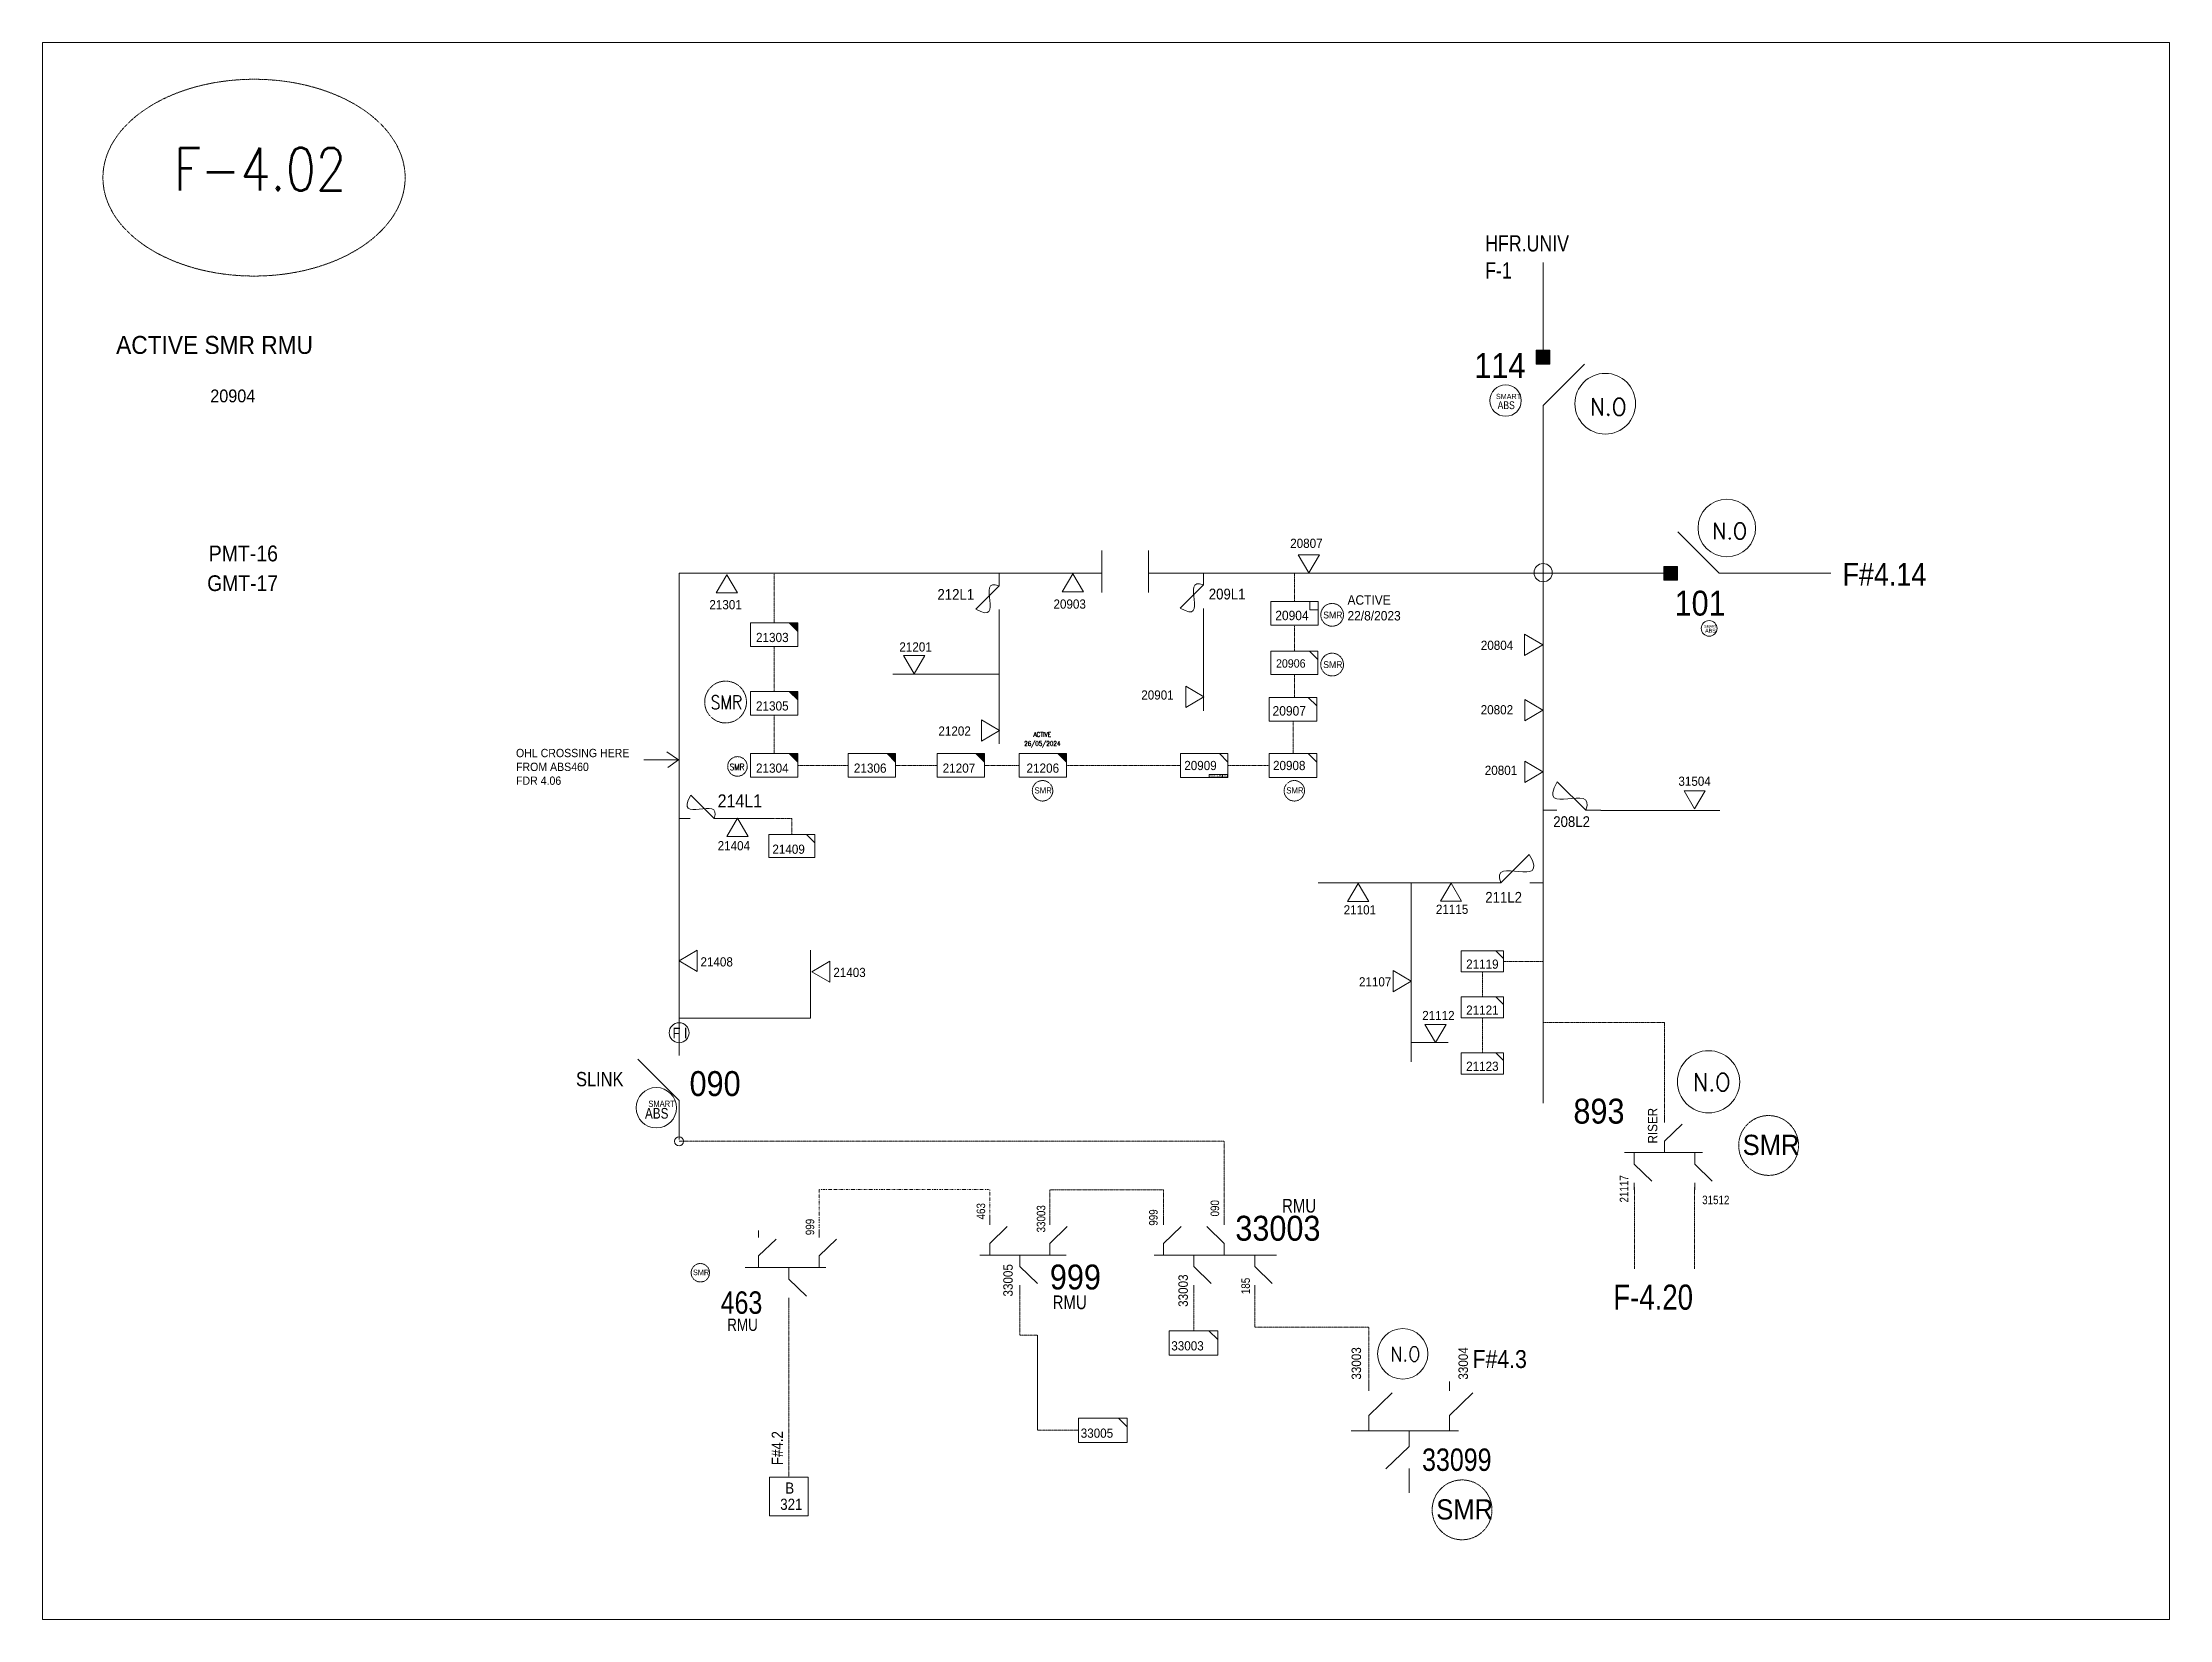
# Model space of a CAD drawing. Header units: metres. Extents: x 65984 to 144644, y -19036 to 23726.
# Drawn here: x 108227 to 109997, y 13433 to 14746 of the extents above; entities that cross this region are included whole.
import ezdxf
from ezdxf.enums import TextEntityAlignment as Align

# ---------------------------------------------------------------- set-up
doc = ezdxf.new("R2010")
doc.units = ezdxf.units.M
doc.header["$MEASUREMENT"] = 0
doc.linetypes.add('DGN Style 3', pattern=[0.013877, 0, -0.013877])
doc.linetypes.add('DGN Style 6', pattern=[1.9, 0.7, -0.4, 0, -0.4, 0, -0.4])
doc.layers.get('0').update_dxf_attribs({"color": 95, "lineweight": 40})
for name, color, linetype, lineweight in [('ABS', 7, 'Continuous', 40), ('ABS NUMBER', 112, 'Continuous', 30), ('CONTRACTOR NAME', 95, 'Continuous', 40), ('d_eos', 111, 'Continuous', 40), ('d_eos no', 121, 'Continuous', 40), ('d_fco', 5, 'Continuous', 40), ('d_fco text', 95, 'Continuous', 40), ('d_oh branch', 94, 'Continuous', 40), ('d_switch', 95, 'Continuous', 40), ('d_tf', 1, 'Continuous', 40), ('d_tf no', 6, 'Continuous', 40), ('d_ug cable', 95, 'Continuous', 40), ('d_unit sub', 7, 'Continuous', 40), ('EARTH FAULT INDICATOR', 95, 'Continuous', 40), ('FDR  4  02', 126, 'Continuous', 40), ('fedr no', 95, 'Continuous', 40), ('GRID STATION  04', 7, 'Continuous', 40), ('O H MAIN FEEDER', 4, 'Continuous', 100), ('SW N O', 114, 'Continuous', 30)]:
    doc.layers.add(name, color=color, linetype=linetype, lineweight=lineweight)
doc.styles.add('NASKHF', font='naskhf.shx', dxfattribs={"height": 8})
doc.styles.add('Style-Andalus', font='andlso.ttf')
doc.styles.add('Style-Arial', font='arial.ttf')
doc.styles.add('Style-ENGINEERING', font='ENGINEERING.shx')
doc.styles.add('Style-msdefault', font='msdefault.shx')
doc.styles.add('Style-STANDARD', font='STANDARD.shx')

msp = doc.modelspace()

# ---------------------------------------------------------------- texts
at = {"layer": 'ABS NUMBER', "color": 2, "lineweight": 13, "style": 'Style-Arial', "width": 0.88}
for s, p in [('114', (109418.7, 14487.5)), ('101', (109585.4, 14289.6)), ('090', (108765.3, 13889.6))]:
    msp.add_text(s, height=20.74, dxfattribs=at).set_placement(p, align=Align.TOP_LEFT)
at = {"layer": 'CONTRACTOR NAME', "color": 140, "lineweight": 13, "style": 'Style-msdefault', "width": 0.945946}
for s, height, p in [('2016.12.25', 1.42, (109198.4, 14136.1)), ('BDC', 1.19, (109209.8, 14136.1))]:
    msp.add_text(s, height=height, dxfattribs=at).set_placement(p, align=Align.TOP_LEFT)
at = {"layer": 'd_eos no', "color": 7, "linetype": 'Continuous', "lineweight": 13, "style": 'Style-Arial', "width": 0.88}
msp.add_text('PMT-16', height=13.18, dxfattribs=at).set_placement((108365, 14327.2), align=Align.TOP_LEFT)
at = {"layer": 'd_eos no', "color": 2, "linetype": 'Continuous', "lineweight": 13}
for s, height, style, width, p in [('893', 20.74, 'Style-Arial', 0.88, (109501.2, 13845.9)), ('F-4.20', 20.99, 'Style-msdefault', 0.818182, (109534.4, 13690.9))]:
    msp.add_text(s, height=height, dxfattribs=dict(at, style=style, width=width)).set_placement(p)
at = {"layer": 'd_eos no', "color": 7, "linetype": 'Continuous', "lineweight": 13}
for s, height, style, width, p in [('RMU', 11.4, 'Style-msdefault', 0.818182, (109258.6, 13771.8)), ('33003', 20.74, 'Style-Arial', 0.88, (109219.7, 13748.4)), ('999', 20.74, 'Style-Arial', 0.88, (109065.3, 13707.8)), ('RMU', 11.4, 'Style-msdefault', 0.818182, (109067.6, 13691.4))]:
    msp.add_text(s, height=height, dxfattribs=dict(at, style=style, width=width)).set_placement(p)
at = {"layer": 'd_eos no', "color": 2, "linetype": 'Continuous', "lineweight": 13, "style": 'Style-msdefault', "width": 0.833333}
for s, p in [('463', (108791.2, 13706.2)), ('33099', (109375.2, 13575.4))]:
    msp.add_text(s, height=18.66, dxfattribs=at).set_placement(p, align=Align.TOP_LEFT)
at = {"layer": 'd_eos no', "color": 2, "linetype": 'Continuous', "lineweight": 13, "ltscale": 0.9, "style": 'Style-msdefault', "width": 0.818182}
msp.add_text('RMU', height=10.26, dxfattribs=at).set_placement((108796.6, 13673.3))
at = {"layer": 'd_eos no', "color": 2, "linetype": 'Continuous', "lineweight": 13, "insert": (109427.7, 14549.5), "char_height": 13.52, "attachment_point": 7, "style": 'NASKHF'}
msp.add_mtext('\\Fmsdefault;\\H1x;\\W0.818182;HFR.UNIV\\PF-1', dxfattribs=at)
at = {"layer": 'd_eos no', "color": 7, "linetype": 'Continuous', "lineweight": 13, "insert": (108363.7, 14302.4), "char_height": 13.088, "attachment_point": 1, "style": 'NASKHF'}
msp.add_mtext('\\fArial|b0|i0|c178178|p39;\\H1x;\\W0.88;GMT-17\\P', dxfattribs=at)
at = {"layer": 'd_fco text', "color": 1, "linetype": 'Continuous', "lineweight": 13, "style": 'Style-msdefault', "width": 0.916667}
for s, height, p in [('212L1', 8.97, (108971.7, 14291)), ('209L1', 8.97, (109197.6, 14291.3)), ('214L1', 10.86, (108788.7, 14120)), ('208L2', 8.97, (109484.4, 14101.8))]:
    msp.add_text(s, height=height, dxfattribs=at).set_placement(p, align=Align.TOP_LEFT)
at = {"layer": 'd_fco text', "color": 7, "linetype": 'Continuous', "lineweight": 13, "style": 'Style-msdefault', "width": 0.916667}
msp.add_text('211L2', height=8.97, dxfattribs=at).set_placement((109427.8, 14038.8), align=Align.TOP_LEFT)
at = {"layer": 'd_fco text', "color": 1, "linetype": 'Continuous', "lineweight": 13, "ltscale": 1.24783, "insert": (109436.7, 14449.1), "char_height": 4.353, "attachment_point": 7, "rotation": 359.9662, "style": 'NASKHF'}
msp.add_mtext('\\Fmsdefault;\\H1x;\\W0.82;SMART \\P', dxfattribs=at)
at = {"layer": 'd_fco text', "color": 1, "linetype": 'Continuous', "lineweight": 13, "ltscale": 1.535031, "insert": (109438.1, 14440.7), "char_height": 6.499, "attachment_point": 7, "rotation": 359.9662, "style": 'NASKHF'}
msp.add_mtext('\\Fmsdefault;\\H1x;\\W0.82;ABS', dxfattribs=at)
at = {"layer": 'd_fco text', "color": 1, "linetype": 'Continuous', "lineweight": 13, "ltscale": 0.623915, "insert": (109610.1, 14258.8), "char_height": 2.177, "attachment_point": 7, "rotation": 359.9662, "style": 'NASKHF'}
msp.add_mtext('\\Fmsdefault;\\H1x;\\W0.82;SMART \\P', dxfattribs=at)
at = {"layer": 'd_fco text', "color": 1, "linetype": 'Continuous', "lineweight": 13, "ltscale": 0.767515, "insert": (109610.8, 14254.6), "char_height": 3.25, "attachment_point": 7, "rotation": 359.9662, "style": 'NASKHF'}
msp.add_mtext('\\Fmsdefault;\\H1x;\\W0.82;ABS', dxfattribs=at)
at = {"layer": 'd_fco text', "color": 1, "linetype": 'Continuous', "lineweight": 13, "ltscale": 1.656692, "insert": (108728.2, 13849.9), "char_height": 8.897, "attachment_point": 7, "rotation": 359.9662, "style": 'NASKHF'}
msp.add_mtext('\\Fmsdefault;\\H1x;\\W0.82;ABS', dxfattribs=at)
at = {"layer": 'd_fco text', "color": 1, "linetype": 'Continuous', "lineweight": 13, "ltscale": 1.215255, "insert": (108731, 13859.7), "char_height": 5.271, "attachment_point": 7, "rotation": 359.9662, "style": 'NASKHF'}
msp.add_mtext('\\Fmsdefault;\\H1x;\\W0.82;SMART \\P', dxfattribs=at)
at = {"layer": 'd_switch', "color": 7, "linetype": 'Continuous', "lineweight": 13, "style": 'Style-ENGINEERING', "width": 0.857143}
msp.add_text('SLINK', height=11.92, dxfattribs=at).set_placement((108670.8, 13888.9), align=Align.TOP_LEFT)
at = {"layer": 'd_switch', "color": 2, "linetype": 'Continuous', "lineweight": 13, "style": 'Style-ENGINEERING', "width": 0.921053}
msp.add_text('RISER', height=7.88, rotation=90.0075, dxfattribs=at).set_placement((109563.2, 13829.3), align=Align.TOP_LEFT)
at = {"layer": 'd_switch', "color": 7, "linetype": 'Continuous', "lineweight": 13, "style": 'Style-ENGINEERING'}
for s, height, rotation, width, p in [('21117', 7.11, 90, 0.857143, (109539.8, 13802.9)), ('33005', 7.88, 89.9925, 0.921053, (109026.5, 13728.9)), ('33003', 7.88, 89.9925, 0.921053, (109172.3, 13720.3)), ('185', 7.11, 90, 0.857143, (109224.7, 13717.5))]:
    msp.add_text(s, height=height, rotation=rotation, dxfattribs=dict(at, width=width)).set_placement(p, align=Align.TOP_RIGHT)
for s, height, width, p in [('463', 7.11, 0.857143, (109004.3, 13766.1)), ('33003', 7.11, 0.857143, (109054.4, 13755.3)), ('090', 7.11, 0.857143, (109199.1, 13768.6)), ('999', 7.11, 0.857143, (108862, 13753)), ('999', 7.11, 0.857143, (109147.9, 13760.9)), ('33003', 7.88, 0.921053, (109316.5, 13632.7)), ('33004', 7.88, 0.921053, (109405.5, 13632.7))]:
    msp.add_text(s, height=height, rotation=90, dxfattribs=dict(at, width=width)).set_placement(p, align=Align.TOP_LEFT)
at = {"layer": 'd_switch', "color": 7, "linetype": 'Continuous', "lineweight": 13, "style": 'Style-ENGINEERING', "width": 0.857143}
msp.add_text('31512', height=7.11, dxfattribs=at).set_placement((109608.4, 13778.8))
at = {"layer": 'd_tf no', "color": 121, "linetype": 'Continuous', "lineweight": 13, "style": 'Style-msdefault', "width": 0.945946}
for height, p in [(10.64, (108366.3, 14457.1)), (7.87, (109253, 14272.9))]:
    msp.add_text('20904', height=height, dxfattribs=at).set_placement(p, align=Align.TOP_LEFT)
at = {"layer": 'd_tf no', "color": 1, "linetype": 'Continuous', "lineweight": 13, "style": 'Style-msdefault'}
for s, height, width, p in [('20807', 7.67, 0.945946, (109265.4, 14332.9)), ('21301', 7.67, 0.945946, (108781.8, 14281.8)), ('20903', 7.67, 0.945946, (109068.3, 14282.3)), ('21303', 7.67, 0.953514, (108820.6, 14254.5)), ('21201', 7.67, 0.945946, (108940, 14246.6)), ('20804', 7.67, 0.945946, (109424.1, 14248)), ('20901', 7.67, 0.945946, (109141.4, 14206.6)), ('20907', 7.91, 0.945946, (109250.7, 14193.5)), ('20802', 7.67, 0.945946, (109424, 14194.3)), ('21202', 7.67, 0.945946, (108972.5, 14176.6)), ('21306', 7.67, 0.953514, (108902.1, 14145.7)), ('21207', 7.67, 0.953514, (108976, 14145.7)), ('20909', 7.67, 0.945946, (109177.2, 14147.9)), ('20801', 7.67, 0.945946, (109427.4, 14143.9)), ('31504', 7.67, 0.945946, (109588.6, 14134.8)), ('21404', 7.67, 0.945946, (108788.7, 14081.1)), ('21409', 7.67, 0.945946, (108834.3, 14078.2)), ('21101', 7.67, 0.945946, (109309.9, 14027.7)), ('21115', 7.67, 0.945946, (109386.7, 14028.2)), ('21408', 7.67, 0.945946, (108774.4, 13984.4)), ('21403', 7.67, 0.945946, (108885, 13975.6)), ('21119', 7.67, 0.945946, (109411.9, 13982.5)), ('21112', 7.67, 0.945946, (109375.3, 13939.7)), ('21121', 7.67, 0.945946, (109411.9, 13944.2)), ('21123', 7.67, 0.945946, (109411.9, 13897.5)), ('33003', 7.67, 0.945946, (109166.4, 13664.7)), ('33005', 7.67, 0.945946, (109091, 13592))]:
    msp.add_text(s, height=height, dxfattribs=dict(at, width=width)).set_placement(p, align=Align.TOP_LEFT)
at = {"layer": 'd_tf no', "color": 1, "linetype": 'Continuous', "lineweight": 40, "style": 'Style-msdefault', "width": 0.945946}
for height, p in [(5.71, (109292.9, 14272.2)), (5.71, (109292.9, 14230.9)), (5.14, (109052.5, 14125.9)), (5.14, (109262.1, 14125.9)), (16.83, (109642.1, 13836.6)), (4.62, (108768.2, 13724.3)), (16.83, (109387, 13533.1))]:
    msp.add_text('SMR', height=height, dxfattribs=at).set_placement(p, align=Align.TOP_LEFT)
at = {"layer": 'd_tf no', "color": 2, "linetype": 'Continuous', "lineweight": 13, "style": 'Style-msdefault'}
for s, height, width, p in [('20906', 6.98, 0.945946, (109253.6, 14232.5)), ('21305', 7.67, 0.953514, (108820.6, 14197.5)), ('21304', 7.67, 0.953514, (108820.6, 14145.7)), ('21206', 7.67, 0.953514, (109045.8, 14145.7)), ('20908', 7.67, 0.945946, (109251.1, 14147.9))]:
    msp.add_text(s, height=height, dxfattribs=dict(at, width=width)).set_placement(p, align=Align.TOP_LEFT)
at = {"layer": 'd_tf no', "color": 1, "linetype": 'Continuous', "lineweight": 13, "style": 'Style-msdefault', "width": 0.945946}
msp.add_text('21107', height=7.67, rotation=0.0603, dxfattribs=at).set_placement((109349.6, 13967.8), align=Align.TOP_RIGHT)
at = {"layer": 'd_tf no', "color": 121, "linetype": 'Continuous', "lineweight": 13, "attachment_point": 1, "style": 'NASKHF'}
for s, insert, char_height in [('\\Fmsdefault;\\H1x;\\W0.945946;ACTIVE SMR RMU', (108287.9, 14501.7), 14.946), ('\\Fmsdefault;\\H1x;\\W0.945946;ACTIVE\\P22/8/2023', (109313.1, 14285.8), 7.871)]:
    msp.add_mtext(s, dxfattribs=dict(at, insert=insert, char_height=char_height))
at = {"layer": 'd_tf no', "color": 1, "linetype": 'Continuous', "lineweight": 40, "ltscale": 0.9, "insert": (108796, 14196.7), "char_height": 11.363, "attachment_point": 5, "line_spacing_factor": 1.2, "style": 'Style-STANDARD'}
msp.add_mtext('\\H1x;\\W0.909091;SMR\\P', dxfattribs=at)
at = {"layer": 'd_tf no', "color": 111, "linetype": 'Continuous', "lineweight": 13, "insert": (109059, 14165.5), "char_height": 3.802, "attachment_point": 5, "line_spacing_factor": 1.2, "style": 'Style-STANDARD'}
msp.add_mtext('\\H1x;\\W0.909091;ACTIVE\\P26/05/2024', dxfattribs=at)
at = {"layer": 'd_tf no', "color": 2, "linetype": 'Continuous', "lineweight": 13, "insert": (108620.8, 14157.9), "char_height": 6.905, "attachment_point": 1, "style": 'NASKHF'}
msp.add_mtext('\\Fmsdefault;\\H1x;\\W0.953514;OHL CROSSING HERE \\PFROM ABS460\\PFDR 4.06', dxfattribs=at)
at = {"layer": 'd_tf no', "color": 1, "linetype": 'Continuous', "lineweight": 40, "ltscale": 0.729, "insert": (108804.9, 14142.9), "char_height": 5.281, "attachment_point": 5, "line_spacing_factor": 1.2, "style": 'Style-STANDARD'}
msp.add_mtext('\\H1x;\\W0.909091;SMR\\P', dxfattribs=at)
at = {"layer": 'fedr no', "color": 6, "linetype": 'Continuous', "lineweight": 13, "style": 'Style-STANDARD', "width": 0.909091}
msp.add_text('F-4.02', height=35.5, dxfattribs=at).set_placement((108407.6, 14640.5), align=Align.MIDDLE_CENTER)
at = {"layer": 'GRID STATION  04', "color": 2, "linetype": 'Continuous', "lineweight": 13, "style": 'Style-msdefault', "width": 0.888889}
msp.add_text('F#4.14', height=18.87, dxfattribs=at).set_placement((109725.2, 14293.8))
at = {"layer": 'GRID STATION  04', "color": 41, "linetype": 'Continuous', "lineweight": 13, "ltscale": 1.17862, "style": 'Style-msdefault', "width": 0.888889}
msp.add_text('F#4.3', height=14.88, dxfattribs=at).set_placement((109417.2, 13657.3), align=Align.TOP_LEFT)
at = {"layer": 'GRID STATION  04', "color": 7, "linetype": 'Continuous', "lineweight": 13, "style": 'Style-msdefault', "width": 0.888889}
msp.add_text('F#4.2', height=9.33, rotation=90, dxfattribs=at).set_placement((108833.7, 13561.5), align=Align.TOP_LEFT)
at = {"layer": 'GRID STATION  04', "color": 1, "linetype": 'Continuous', "lineweight": 13, "style": 'Style-msdefault', "width": 0.888889}
for s, p in [('B', (108845, 13547.1)), ('321', (108840.8, 13533.6))]:
    msp.add_text(s, height=9.33, dxfattribs=at).set_placement(p, align=Align.TOP_LEFT)

# ---------------------------------------------------------------- blocks, each defined once
blk = doc.blocks.new('*U1252')
at = {"layer": 'd_eos', "color": 2, "linetype": 'Continuous', "lineweight": 13, "ltscale": 1.323664}
for p, q in [((-12.95, 12.1), (-12.95, 14.93)), ((-12.95, 4.66), (-5.94, 11.45)), ((11.34, 12.1), (11.34, 14.92)), ((11.34, 4.66), (18.34, 11.45)), ((14.01, 0.01), (-18.32, 0.01)), ((-12.95, 0.01), (-12.95, 4.66)), ((-0.8, 0.01), (-0.8, -4.64)), ((11.34, 0.01), (11.34, 4.66)), ((-0.8, -4.64), (6.2, -11.44)), ((-0.8, -12.09), (-0.8, -14.91))]:
    blk.add_line(p, q, dxfattribs=at)
blk = doc.blocks.new('TF_8')
at = {"color": 0, "linetype": 'ByBlock', "lineweight": -2}
blk.add_line((6.3, 4.95), (9.9, 1.35), dxfattribs=at)
blk.add_3dface([(-10.1, 4.95), (9.9, 4.95), (9.9, -5.05), (-10.1, -5.05)], dxfattribs=at)
blk = doc.blocks.new('*U1081')
at = {"layer": 'd_eos', "color": 2, "linetype": 'Continuous', "lineweight": 13, "ltscale": 1.957768}
for p, q in [((-4.65, 11.34), (-11.44, 18.34)), ((0, 14.01), (0, -18.32)), ((-12.09, 11.34), (-14.91, 11.34)), ((0, 11.34), (-4.65, 11.34)), ((-4.65, -12.95), (-11.44, -5.95)), ((0, -0.8), (4.65, -0.8)), ((4.65, -0.8), (11.45, -7.81)), ((12.1, -0.8), (14.92, -0.8)), ((-12.09, -12.95), (-14.92, -12.95)), ((0, -12.95), (-4.65, -12.95))]:
    blk.add_line(p, q, dxfattribs=at)
blk = doc.blocks.new('*U1253')
at = {"layer": 'ABS', "color": 2, "linetype": 'Continuous', "lineweight": 13, "ltscale": 0.511325}
for p, q in [((-8.32, 9.06), (-8.32, 16.62)), ((-8.32, 9.06), (8.3, -7.56)), ((-8.32, -16.6), (-8.32, -9.05))]:
    blk.add_line(p, q, dxfattribs=at)
blk = doc.blocks.new('FUSE01')
at = {"color": 0, "linetype": 'ByBlock', "lineweight": -2}
blk.add_line((0, -17.15), (0, -22.55), dxfattribs=at)
at = {"color": 0, "linetype": 'ByBlock', "lineweight": -2, "flags": 128}
blk.add_lwpolyline([(0, 0.05), (0, -5.75), (-11.2, -16.95)], dxfattribs=at)
at = {"color": 0, "linetype": 'ByBlock', "lineweight": -2}
blk.add_open_spline([(-11.2, -16.95), (3.4, -25.35), (-11.6, -1.35), (0, -5.75)], degree=3, dxfattribs=at)
blk = doc.blocks.new('*U1006')
at = {"layer": 'EARTH FAULT INDICATOR', "color": 2, "linetype": 'Continuous', "lineweight": 13}
blk.add_circle((0.02, 0.13), 4, dxfattribs=at)
at = {"layer": 'EARTH FAULT INDICATOR', "color": 2, "lineweight": 13, "style": 'Style-Andalus', "width": 0.9}
blk.add_text('F I', height=4.234, dxfattribs=at).set_placement((-2.61, 2.11), align=Align.TOP_LEFT)
blk = doc.blocks.new('exist.us-1000kva')
at = {"color": 0, "linetype": 'ByBlock', "lineweight": -2, "flags": 128}
blk.add_lwpolyline([(40, 12.9), (32.8, 20), (40, 20)], close=True, dxfattribs=at)
at = {"color": 0, "linetype": 'ByBlock', "lineweight": -2, "extrusion": (0, 0, -1)}
blk.add_solid([(-40, 12.9), (-32.8, 20), (-40, 20)], dxfattribs=at)
at = {"color": 0, "linetype": 'ByBlock', "lineweight": -2, "xscale": 2, "yscale": 2}
blk.add_blockref('TF_8', (20.2, 10.1), dxfattribs=at)
blk = doc.blocks.new('ABS2_1_1')
at = {"color": 0, "linetype": 'ByBlock', "lineweight": -2, "ltscale": 500}
for q in [(-29900, 43500), (0, 0)]:
    blk.add_line((0, 13600), q, dxfattribs=at)
at = {"color": 0, "linetype": 'ByBlock', "lineweight": -2, "ltscale": 500, "flags": 128}
for points in [[(5000, 43600), (-5000, 43600), (-5000, 53600), (5000, 53600)], [(3791, 49653), (3791, 49653), (3791, 49653)]]:
    blk.add_lwpolyline(points, close=True, dxfattribs=at)
at = {"color": 0, "linetype": 'ByBlock', "lineweight": -2, "ltscale": 500}
for points in [[(5000, 43600), (-5000, 43600), (5000, 53600), (-5000, 53600)], [(3791, 49653), (3791, 49653), (3791, 49653)]]:
    blk.add_solid(points, dxfattribs=at)
blk = doc.blocks.new('*U1066')
at = {"layer": 'd_fco', "color": 1, "linetype": 'Continuous', "lineweight": 13}
blk.add_line((-4.6, 4.21), (-10.13, 4.21), dxfattribs=at)
at = {"layer": 'd_fco', "color": 1, "linetype": 'Continuous', "lineweight": 13, "flags": 128}
blk.add_lwpolyline([(13.02, 4.21), (7.07, 4.21), (-4.4, -7.26)], dxfattribs=at)
at = {"layer": 'd_fco', "color": 1, "linetype": 'Continuous', "lineweight": 13}
blk.add_open_spline([(-4.4, -7.26), (-13, 7.69), (11.58, -7.67), (7.07, 4.21)], degree=3, dxfattribs=at)
blk = doc.blocks.new('*U1012')
at = {"layer": 'd_fco', "color": 7, "linetype": 'Continuous', "lineweight": 13}
blk.add_line((-4.6, 4.21), (-10.13, 4.21), dxfattribs=at)
at = {"layer": 'd_fco', "color": 7, "linetype": 'Continuous', "lineweight": 13, "flags": 128}
blk.add_lwpolyline([(13.02, 4.21), (7.07, 4.21), (-4.4, -7.26)], dxfattribs=at)
at = {"layer": 'd_fco', "color": 7, "linetype": 'Continuous', "lineweight": 13}
blk.add_open_spline([(-4.4, -7.26), (-13, 7.69), (11.58, -7.67), (7.07, 4.21)], degree=3, dxfattribs=at)
blk = doc.blocks.new('TRA1_1164')
at = {"layer": 'd_tf', "color": 1, "linetype": 'Continuous', "lineweight": 13, "ltscale": 0.000884934, "flags": 128}
blk.add_lwpolyline([(10, -16.9), (0, 0.1), (-10, -16.9)], close=True, dxfattribs=at)
blk = doc.blocks.new('TRA1_1163')
at = {"layer": 'd_tf', "color": 1, "linetype": 'Continuous', "lineweight": 13, "ltscale": 0.000884934, "xscale": 1.000046566088346, "yscale": 1.000046566088346, "zscale": 1.000046566088346, "rotation": 180.0000042736749}
blk.add_blockref('TRA1_1164', (0, 0), dxfattribs=at)
blk = doc.blocks.new('TRA1_1166')
at = {"layer": 'd_tf', "color": 1, "linetype": 'Continuous', "lineweight": 13, "ltscale": 0.000884934, "flags": 128}
blk.add_lwpolyline([(10, -17), (0, 0), (-10, -17)], close=True, dxfattribs=at)
blk = doc.blocks.new('TRA1_1165')
at = {"layer": 'd_tf', "color": 1, "linetype": 'Continuous', "lineweight": 13, "ltscale": 0.000884934, "xscale": 1.000046566088346, "yscale": 1.000046566088346, "zscale": 1.000046566088346, "rotation": 180.0000042736749}
blk.add_blockref('TRA1_1166', (0, 0), dxfattribs=at)
blk = doc.blocks.new('TRA1_1168')
at = {"layer": 'd_tf', "color": 1, "linetype": 'Continuous', "lineweight": 13, "ltscale": 0.000884934, "flags": 128}
blk.add_lwpolyline([(10.1, -17), (0.1, 0), (-9.9, -17)], close=True, dxfattribs=at)
blk = doc.blocks.new('TRA1_1167')
at = {"layer": 'd_tf', "color": 1, "linetype": 'Continuous', "lineweight": 13, "ltscale": 0.000884934, "xscale": 1.000046566088346, "yscale": 1.000046566088346, "zscale": 1.000046566088346, "rotation": 180.0000042736749}
blk.add_blockref('TRA1_1168', (0, 0), dxfattribs=at)
blk = doc.blocks.new('TRA1_1170')
at = {"layer": 'd_tf', "color": 1, "linetype": 'Continuous', "lineweight": 13, "ltscale": 0.000884934, "flags": 128}
blk.add_lwpolyline([(10, -17.1), (0, -0.1), (-10, -17.1)], close=True, dxfattribs=at)
blk = doc.blocks.new('TRA1_1169')
at = {"layer": 'd_tf', "color": 1, "linetype": 'Continuous', "lineweight": 13, "ltscale": 0.000884934, "xscale": 1.000046566207833, "yscale": 1.000046566207833, "zscale": 1.000046566207833, "rotation": 180}
blk.add_blockref('TRA1_1170', (0, 0), dxfattribs=at)
blk = doc.blocks.new('*U3018')
at = {"layer": 'd_unit sub', "color": 1, "linetype": 'Continuous', "lineweight": 13, "flags": 128}
blk.add_lwpolyline([(5.46, 4.25), (8.53, 4.25), (8.53, 1.18)], close=True, dxfattribs=at)
at = {"layer": 'd_unit sub', "color": 1, "linetype": 'Continuous', "lineweight": 13, "xscale": 0.8535245333131426, "yscale": 0.8535245333131426, "zscale": 0.4267622666565713}
blk.add_blockref('TF_8', (0.08, 0.03), dxfattribs=at)
blk = doc.blocks.new('TRA1_1172')
at = {"layer": 'd_tf', "color": 1, "linetype": 'Continuous', "lineweight": 13, "ltscale": 0.000884934, "extrusion": (0, 0, -1), "flags": 128}
blk.add_lwpolyline([(-10, -17), (0, 0), (10, -17)], close=True, dxfattribs=at)
blk = doc.blocks.new('TRA1_1171')
at = {"layer": 'd_tf', "color": 1, "linetype": 'Continuous', "lineweight": 13, "ltscale": 0.000884934, "xscale": 1.000046566088346, "yscale": 1.000046566088346, "zscale": 1.000046566088346, "rotation": 180.0000042736749}
blk.add_blockref('TRA1_1172', (0, 0), dxfattribs=at)
blk = doc.blocks.new('*U1266')
at = {"layer": 'SW N O', "color": 3, "lineweight": 13}
blk.add_circle((0, 0), 16.8, dxfattribs=at)
at = {"layer": 'SW N O', "color": 3, "lineweight": 13, "style": 'Style-STANDARD'}
blk.add_text('N.O', height=9.6, dxfattribs=at).set_placement((1.7, -0.2), align=Align.MIDDLE_CENTER)
blk = doc.blocks.new('TF3')
at = {"color": 0, "linetype": 'ByBlock', "lineweight": -2}
for p, q in [((11.3, 9), (18.3, 9)), ((18.3, 9), (18.3, 2))]:
    blk.add_line(p, q, dxfattribs=at)
at = {"color": 0, "linetype": 'ByBlock', "lineweight": -2, "flags": 128}
blk.add_lwpolyline([(18.3, 2), (11.3, 2), (11.3, 9)], dxfattribs=at)
at = {"color": 0, "linetype": 'ByBlock', "lineweight": -2}
blk.add_3dface([(-21.7, 9), (18.3, 9), (18.3, -11), (-21.7, -11)], dxfattribs=at)
blk = doc.blocks.new('*U3735')
at = {"layer": 'd_unit sub', "color": 1, "linetype": 'Continuous', "lineweight": 13, "flags": 128}
blk.add_lwpolyline([(20, 10), (12.8, 10), (20, 2.8)], close=True, dxfattribs=at)
at = {"layer": 'd_unit sub', "color": 1, "linetype": 'Continuous', "lineweight": 13, "xscale": 2, "yscale": 2, "zscale": 0.8043269248781276}
blk.add_blockref('TF_8', (0.2, 0.1), dxfattribs=at)
blk = doc.blocks.new('*U3736')
at = {"layer": 'd_unit sub', "color": 2, "linetype": 'Continuous', "lineweight": 13, "flags": 128}
blk.add_lwpolyline([(20, 10), (12.8, 10), (20, 2.8)], close=True, dxfattribs=at)
at = {"layer": 'd_unit sub', "color": 2, "linetype": 'Continuous', "lineweight": 13, "xscale": 2, "yscale": 2, "zscale": 0.8150435283208314}
blk.add_blockref('TF_8', (0.2, 0.1), dxfattribs=at)
blk = doc.blocks.new('*U3737')
at = {"layer": 'd_unit sub', "color": 2, "linetype": 'Continuous', "lineweight": 13, "flags": 128}
blk.add_lwpolyline([(20, 10), (12.8, 10), (20, 2.8)], close=True, dxfattribs=at)
at = {"layer": 'd_unit sub', "color": 2, "linetype": 'Continuous', "lineweight": 13, "xscale": 2, "yscale": 2, "zscale": 0.8043269248781276}
blk.add_blockref('TF_8', (0.2, 0.1), dxfattribs=at)
blk = doc.blocks.new('*U3382')
at = {"layer": 'SW N O', "color": 3, "lineweight": 13}
blk.add_circle((0, 0), 16.8, dxfattribs=at)
at = {"layer": 'SW N O', "color": 3, "lineweight": 13, "insert": (1.7, -1.8), "char_height": 9.6, "attachment_point": 5, "line_spacing_factor": 0.6, "style": 'Style-STANDARD'}
blk.add_mtext('N.O', dxfattribs=at)

# ---------------------------------------------------------------- linework, layer by layer
at = {"layer": 'CONTRACTOR NAME', "color": 140, "lineweight": 13, "ltscale": 0.498271, "flags": 128}
for points in [[(109209.1, 14134.4), (109197.9, 14134.4), (109197.9, 14136.5), (109209.1, 14136.5)], [(109213.3, 14134.4), (109209.1, 14134.4), (109209.1, 14136.5), (109213.3, 14136.5)]]:
    msp.add_lwpolyline(points, close=True, dxfattribs=at)
at = {"layer": 'd_eos', "color": 2, "linetype": 'Continuous', "lineweight": 13, "ltscale": 1.072168}
msp.add_line((108756.1, 14148.9), (108746.3, 14155.3), dxfattribs=at)
at = {"layer": 'd_eos', "color": 2, "linetype": 'Continuous', "lineweight": 13, "ltscale": 1.191298}
msp.add_line((108756.1, 14148.9), (108727.2, 14148.9), dxfattribs=at)
at = {"layer": 'd_eos', "color": 2, "linetype": 'Continuous', "lineweight": 13, "ltscale": 0.964951}
msp.add_line((108756.1, 14148.9), (108747.1, 14142.4), dxfattribs=at)
at = {"layer": 'd_eos', "color": 2, "linetype": 'Continuous', "lineweight": 13, "ltscale": 1.323664}
for p, q in [((109577, 13846.8), (109577, 13852.7)), ((109577, 13831.4), (109591.6, 13845.5)), ((109577, 13821.8), (109577, 13831.4)), ((109608.6, 13821.8), (109543.8, 13821.8)), ((109551.9, 13821.8), (109551.9, 13812.1)), ((109602.2, 13821.8), (109602.2, 13812.1)), ((109551.9, 13812.1), (109566.4, 13798)), ((109551.9, 13796.7), (109551.9, 13790.8)), ((109602.2, 13812.1), (109616.7, 13798)), ((109602.2, 13796.7), (109602.2, 13790.8))]:
    msp.add_line(p, q, dxfattribs=at)
at = {"layer": 'd_eos', "color": 7, "linetype": 'Continuous', "lineweight": 13, "ltscale": 1.323664}
for p, q in [((109015.2, 13761.5), (109015.2, 13767.4)), ((109015.2, 13746.1), (109029.7, 13760.2)), ((109065.3, 13761.5), (109065.3, 13767.4)), ((109065.3, 13746.1), (109079.8, 13760.2)), ((109160, 13761.5), (109160, 13767.4)), ((109160, 13746.1), (109174.5, 13760.2)), ((109210.4, 13746.1), (109195.9, 13760.2)), ((109210.4, 13761.5), (109210.4, 13767.4)), ((109015.2, 13736.4), (109015.2, 13746.1)), ((109065.3, 13736.4), (109065.3, 13746.1)), ((109160, 13736.4), (109160, 13746.1)), ((109210.4, 13736.4), (109210.4, 13746.1)), ((109079, 13736.4), (109007.1, 13736.4)), ((109040.4, 13736.4), (109040.4, 13726.8)), ((109040.4, 13726.8), (109054.9, 13712.7)), ((109253.9, 13736.4), (109152, 13736.4)), ((109185.2, 13736.4), (109185.2, 13726.8)), ((109185.2, 13726.8), (109199.7, 13712.7)), ((109236, 13736.4), (109236, 13726.8)), ((109236, 13726.8), (109250.5, 13712.7)), ((109040.4, 13711.4), (109040.4, 13705.5)), ((109185.2, 13711.4), (109185.2, 13705.5)), ((109236, 13711.3), (109236, 13705.5))]:
    msp.add_line(p, q, dxfattribs=at)
at = {"layer": 'd_eos', "color": 2, "linetype": 'Continuous', "lineweight": 13, "ltscale": 1.61799}
msp.add_line((109364.5, 13538.5), (109364.5, 13558.8), dxfattribs=at)
at = {"layer": 'd_oh branch', "color": 1, "linetype": 'Continuous', "lineweight": 13}
for p, q in [((109108.5, 14323), (109108.5, 14288.1)), ((109147.3, 14323), (109147.3, 14288.1)), ((109023, 14264.6), (109023, 14162.2)), ((109193.2, 14265.8), (109193.2, 14189.6)), ((109022.9, 14220), (108934.6, 14220)), ((108791.3, 14100), (108833.3, 14100)), ((109523.9, 14106.7), (109623.2, 14106.7)), ((109429.1, 14046.3), (109288.7, 14046.3)), ((109366.1, 13932.4), (109366.1, 14046.3)), ((108866, 13933.8), (108866, 13990.4)), ((108756.6, 13933.8), (108866, 13933.8)), ((109366.1, 13932.4), (109366.1, 13897.4)), ((109366.1, 13913.4), (109396.8, 13913.4)), ((109055.1, 13669.8), (109055.1, 13590.6))]:
    msp.add_line(p, q, dxfattribs=at)
at = {"layer": 'd_ug cable', "color": 240, "linetype": 'DGN Style 3', "lineweight": 13}
msp.add_line((109268.9, 14280.7), (109268.9, 14304.1), dxfattribs=at)
at = {"layer": 'd_ug cable', "color": 1, "linetype": 'DGN Style 3', "lineweight": 13}
for p, q in [((109268.9, 14261), (109268.9, 14239.4)), ((109268.9, 14200.8), (109268.9, 14219.8)), ((109267.8, 14154), (109267.8, 14181)), ((108855.4, 14144.1), (108897.5, 14144.1)), ((108936.8, 14144.1), (108971.4, 14144.1)), ((109010.7, 14144.1), (109039.7, 14144.1)), ((109079, 14144.1), (109174.2, 14144.1)), ((109213.6, 14144.1), (109248, 14144.1)), ((109425.4, 13951.5), (109425.4, 13972.2)), ((109476, 13981), (109443.1, 13981)), ((109425.4, 13904.8), (109425.4, 13933.8)), ((109185.2, 13706), (109185.2, 13673.4)), ((109089.1, 13590.6), (109055.1, 13590.6))]:
    msp.add_line(p, q, dxfattribs=at)
at = {"layer": 'd_ug cable', "color": 5, "linetype": 'DGN Style 3', "lineweight": 13}
for p, q in [((109552.1, 13725.1), (109552.1, 13792.7)), ((109602.1, 13725.1), (109602.1, 13792.7))]:
    msp.add_line(p, q, dxfattribs=at)
at = {"layer": 'd_ug cable', "color": 1, "linetype": 'DGN Style 3', "lineweight": 13, "flags": 128}
for points in [[(108835.7, 14304.1), (108835.7, 14262.8)], [(108835.7, 14243.1), (108835.7, 14205.8)], [(108835.7, 14186.1), (108835.7, 14153.9)], [(108833.3, 14100), (108850.5, 14100), (108850.5, 14086.5)], [(109577, 13852.7), (109577, 13930.2), (109476, 13930.2)], [(109210.4, 13767.4), (109210.4, 13831.2), (108756.6, 13831.2)], [(109065.3, 13767.4), (109065.3, 13790.8), (109160, 13790.8), (109160, 13767.4)], [(108848.1, 13551.5), (108848.1, 13627.1), (108848.1, 13627.1), (108848.1, 13695)], [(109040.4, 13705.5), (109040.4, 13669.8), (109055.1, 13669.8)], [(109330.9, 13631.3), (109330.9, 13676.3), (109236, 13676.3), (109236, 13705.5)]]:
    msp.add_lwpolyline(points, dxfattribs=at)
at = {"layer": 'd_ug cable', "color": 1, "linetype": 'DGN Style 6', "lineweight": 13, "flags": 128}
msp.add_lwpolyline([(108873.3, 13756.9), (108873.3, 13791.1), (108927, 13791.1), (108927, 13791.1), (109015.2, 13791.1), (109015.2, 13767.4)], dxfattribs=at)
at = {"layer": 'd_ug cable', "color": 2, "linetype": 'Continuous', "lineweight": 13}
for centre, radius in [((109444.7, 14447.9), 13.1), ((109614.2, 14258.2), 6.54), ((108737.6, 13859.1), 16.8)]:
    msp.add_circle(centre, radius, dxfattribs=at)
at = {"layer": 'd_ug cable', "color": 2, "linetype": 'DGN Style 3', "lineweight": 13}
for centre, radius in [((109300.3, 14269.5), 9.47), ((109300.3, 14228.1), 9.47), ((108795.3, 14196.9), 17.4), ((108805.2, 14143.3), 8.14), ((109059.2, 14123), 8.52), ((109268.8, 14123), 8.52), ((109663.7, 13827.7), 24.9), ((108774.3, 13721.7), 7.67), ((109408.5, 13524.3), 24.9)]:
    msp.add_circle(centre, radius, dxfattribs=at)
at = {"layer": 'FDR  4  02', "color": 1, "linetype": 'Continuous', "lineweight": 13}
msp.add_line((108756.6, 14009.7), (108756.6, 14304.1), dxfattribs=at)
at = {"layer": 'fedr no', "color": 82, "linetype": 'DGN Style 3', "lineweight": 13, "true_color": 0x1dc70e}
msp.add_ellipse((108402.7, 14633.5), major_axis=(125.8, 0), ratio=0.651175, dxfattribs=at)
at = {"layer": 'GRID STATION  04', "color": 1, "linetype": 'Continuous', "lineweight": 13, "ltscale": 1.094807, "flags": 128}
msp.add_lwpolyline([(108832, 13551.5), (108832, 13519.4), (108864.1, 13519.4), (108864.1, 13551.5)], close=True, dxfattribs=at)
at = {"layer": 'O H MAIN FEEDER', "color": 1, "lineweight": 13, "ltscale": 1.033215}
for p, q in [((109475.9, 14488.7), (109475.9, 14563)), ((109475.9, 14501.4), (109475.9, 14502.2)), ((109476, 13863), (109476, 14428.1)), ((108756.6, 13918.3), (108756.6, 14304.1)), ((109476, 13907.8), (109476, 14071.9)), ((108756.6, 13832.7), (108756.6, 13852.4))]:
    msp.add_line(p, q, dxfattribs=at)
at = {"layer": 'O H MAIN FEEDER', "color": 140, "lineweight": 13, "ltscale": 0.861012, "flags": 128}
msp.add_lwpolyline([(109997.4, 14746), (108226.6, 14746), (108226.6, 13433), (109997.4, 13433)], close=True, dxfattribs=at)
at = {"layer": 'O H MAIN FEEDER', "color": 1, "lineweight": 13, "ltscale": 1.033215, "flags": 128}
for points in [[(109108.5, 14304.1), (108756.6, 14304.1)], [(109576.5, 14304.1), (109147.3, 14304.1)]]:
    msp.add_lwpolyline(points, dxfattribs=at)
at = {"layer": 'O H MAIN FEEDER', "color": 251, "lineweight": 13, "ltscale": 1.033215, "flags": 128}
msp.add_lwpolyline([(109715.4, 14304.1), (109629.3, 14304.1)], dxfattribs=at)
at = {"layer": 'O H MAIN FEEDER', "color": 1, "lineweight": 13, "ltscale": 0.884934}
msp.add_circle((109476, 14304.6), 7.58, dxfattribs=at)
at = {"layer": 'O H MAIN FEEDER', "color": 1, "lineweight": 13, "ltscale": 1.033215}
msp.add_circle((108756.6, 13831.2), 3.74, dxfattribs=at)

# ---------------------------------------------------------------- block references
at = {"layer": 'ABS', "color": 2, "linetype": 'Continuous', "lineweight": 13, "ltscale": 1.719994, "xscale": 0.001152397377077414, "yscale": -0.001152397377077415, "zscale": 0.0007631543229249617}
for p, rotation in [((109475.9, 14428.1), 180.0000000000002), ((109638.2, 14304.1), 270.0000000000002)]:
    msp.add_blockref('ABS2_1_1', p, dxfattribs=dict(at, rotation=rotation))
at = {"layer": 'ABS', "color": 2, "linetype": 'Continuous', "lineweight": 13, "ltscale": 0.511325, "xscale": 2.0736, "yscale": 2.0736, "zscale": 2.0736, "rotation": 180}
msp.add_blockref('*U1253', (108739.4, 13883.9), dxfattribs=at)
at = {"layer": 'd_eos', "color": 2, "linetype": 'Continuous', "lineweight": 13, "ltscale": 1.323664, "xscale": 2.0736, "yscale": 2.0736, "zscale": 2.0736}
msp.add_blockref('*U1252', (108849.7, 13726), dxfattribs=at)
at = {"layer": 'd_eos', "color": 2, "linetype": 'Continuous', "lineweight": 13, "ltscale": 1.61799, "xscale": 2.765218694086276, "yscale": 2.765218694086276, "zscale": 2.765218694086276, "rotation": 270}
msp.add_blockref('*U1081', (109366.7, 13590), dxfattribs=at)
at = {"layer": 'd_fco', "color": 1, "linetype": 'Continuous', "lineweight": 13, "xscale": 1.734471102832569, "yscale": 1.734471102832569, "zscale": 0.8672355514162846}
for p in [(109023, 14303.7), (109193.2, 14304.5)]:
    msp.add_blockref('FUSE01', p, dxfattribs=at)
at = {"layer": 'd_fco', "color": 1, "linetype": 'Continuous', "lineweight": 13, "extrusion": (0, 0, -1), "xscale": 2.0736, "yscale": 2.0736, "zscale": 2.0736, "rotation": 180.0000000006}
msp.add_blockref('*U1066', (-109496.9, 14115.5), dxfattribs=at)
at = {"layer": 'd_fco', "color": 1, "linetype": 'Continuous', "lineweight": 13, "xscale": 1.734471102832569, "yscale": 1.734471102832569, "zscale": 0.8672355514162846, "rotation": 270}
msp.add_blockref('FUSE01', (108795.7, 14100), dxfattribs=at)
at = {"layer": 'd_fco', "color": 7, "linetype": 'Continuous', "lineweight": 13, "xscale": 2.0736, "yscale": 2.0736, "zscale": 2.0736, "rotation": 180.0000000006}
msp.add_blockref('*U1012', (109455.3, 14055), dxfattribs=at)
at = {"layer": 'd_tf', "color": 1, "linetype": 'Continuous', "lineweight": 13, "ltscale": 0.000884934}
for name, p, xscale, yscale, zscale, rotation in [('TRA1_1167', (109281, 14304.5), 0.8849353715141324, 0.8849353715141324, 0.8849353715141324, 359.9082192556203), ('TRA1_1163', (108796.3, 14302.7), 0.8849353715141324, 0.8849353715141324, 0.8849353715141324, 179.9082192556203), ('TRA1_1165', (109475.6, 14244.4), 0.8849353715141324, 0.8849353715141324, 0.8849353715141324, 89.90821925562032), ('TRA1_1167', (108952.4, 14220.5), 0.8849353715141324, 0.8849353715141324, 0.8849353715141324, 359.9082192556203), ('TRA1_1169', (109193.7, 14201.3), 0.8849342361390662, 0.8849342361390662, 0.8849342361390662, 89.99999999999999), ('TRA1_1165', (109475.7, 14190), 0.8849353715141324, 0.8849353715141324, 0.8849353715141324, 89.90821925562032), ('TRA1_1165', (109023.5, 14173.1), 0.8849353715141324, 0.8849353715141324, 0.8849353715141324, 89.90821925562032), ('TRA1_1165', (109475.8, 14138.7), 0.8849353715141324, 0.8849353715141324, 0.8849353715141324, 89.90821925562032), ('TRA1_1165', (109602.1, 14108), 0.8849353715141324, 0.8849353715141324, 0.8849353715141324, 359.9082192556203), ('TRA1_1163', (108805.3, 14100), 0.8849353715141324, 0.8849353715141324, 0.8849353715141324, 179.9082192556203), ('TRA1_1165', (109322.1, 14045.8), 0.8849353715141324, 0.8849353715141324, 0.8849353715141324, 179.9082192556203), ('TRA1_1165', (109399.3, 14046.1), 0.8849353715141324, 0.8849353715141324, 0.8849353715141324, 179.9082192556203), ('TRA1_1165', (108756.6, 13981.5), 0.8849353715141324, 0.8849353715141324, 0.8849353715141324, 269.9082192556203), ('TRA1_1165', (108867.1, 13972.4), 0.8849353715141324, 0.8849353715141324, 0.8849353715141324, 269.9082192556203), ('TRA1_1165', (109386.4, 13913.4), 0.8849353715141324, 0.8849353715141324, 0.8849353715141324, 359.9082192556203)]:
    msp.add_blockref(name, p, dxfattribs=dict(at, xscale=xscale, yscale=yscale, zscale=zscale, rotation=rotation))
at = {"layer": 'd_tf', "color": 1, "linetype": 'Continuous', "lineweight": 13, "ltscale": 0.000884934, "extrusion": (0, 0, -1)}
for name, p, xscale, yscale, zscale, rotation in [('TRA1_1167', (-109084.5, 14303.6), 0.8849353715141324, 0.8849353715141324, 0.8849353715141324, 179.9082192556203), ('TRA1_1171', (-109366.2, 13964.5), 0.8849353715141323, 0.8849353715141323, 0.8849353715141323, 269.8478740107381)]:
    msp.add_blockref(name, p, dxfattribs=dict(at, xscale=xscale, yscale=yscale, zscale=zscale, rotation=rotation))
at = {"layer": 'd_unit sub', "color": 2, "linetype": 'Continuous', "lineweight": 13, "rotation": 359.9999999999999}
for name, p, xscale, yscale, zscale in [('TF3', (109270.6, 14271.8), 0.9828691331533072, 0.9828691331533072, 0.2427551596576682), ('exist.us-1000kva', (108816, 14186.1), 0.9835741568743878, 0.9835741568743878, 0.8849342361390662), ('exist.us-1000kva', (108816, 14134.3), 0.9835741568743878, 0.9835741568743878, 0.8849342361390662), ('exist.us-1000kva', (109039.7, 14134.3), 0.9835741568743878, 0.9835741568743878, 0.8849342361390662)]:
    msp.add_blockref(name, p, dxfattribs=dict(at, xscale=xscale, yscale=yscale, zscale=zscale))
at = {"layer": 'd_unit sub', "color": 1, "linetype": 'Continuous', "lineweight": 13, "xscale": 0.9835741568743878, "yscale": 0.9835741568743878, "zscale": 0.8849342361390662, "rotation": 359.9999999999999}
for p in [(108816, 14243.1), (108897.5, 14134.3), (108971.4, 14134.3)]:
    msp.add_blockref('exist.us-1000kva', p, dxfattribs=at)
at = {"layer": 'd_unit sub', "color": 2, "linetype": 'Continuous', "lineweight": 13}
for name, p, xscale, yscale, zscale in [('*U3736', (109268.9, 14229.6), 0.9771758008630566, 0.9771758008630566, 0.9771758008630566), ('*U3737', (109267.8, 14144.1), 0.9901953893260967, 0.9901953893260967, 0.9901953893260967)]:
    msp.add_blockref(name, p, dxfattribs=dict(at, xscale=xscale, yscale=yscale, zscale=zscale))
at = {"layer": 'd_unit sub', "color": 1, "linetype": 'Continuous', "lineweight": 13}
for name, p, xscale, yscale, zscale in [('*U3735', (109267.8, 14190.9), 0.9901953893260967, 0.9901953893260967, 0.9901953893260967), ('*U3735', (109193.8, 14144.1), 0.9901953893260967, 0.9901953893260967, 0.9901953893260967), ('TF_8', (108850.6, 14077.1), 1.911251379523282, 1.911251379523282, 0.8849342361390662), ('*U3018', (109425.4, 13981), 2.0736, 2.0736, 2.0736), ('*U3018', (109425.4, 13942.7), 2.0736, 2.0736, 2.0736), ('*U3018', (109425.4, 13896), 2.0736, 2.0736, 2.0736), ('TF_8', (109185, 13663.4), 2.029018680070491, 2.029018680070491, 0.8849342361390662), ('TF_8', (109109.6, 13590.7), 2.029018680070491, 2.029018680070491, 0.8849342361390662)]:
    msp.add_blockref(name, p, dxfattribs=dict(at, xscale=xscale, yscale=yscale, zscale=zscale))
at = {"layer": 'EARTH FAULT INDICATOR', "color": 2, "linetype": 'Continuous', "lineweight": 13, "xscale": 2.0736, "yscale": 2.0736, "zscale": 2.0736}
msp.add_blockref('*U1006', (108756.6, 13921.3), dxfattribs=at)
at = {"layer": 'SW N O', "color": 3, "lineweight": 13}
for name, p, xscale, yscale, zscale in [('*U3382', (109527.7, 14445.3), 1.504111843660348, 1.504111843660348, 1.504111843660348), ('*U3382', (109628.9, 14341.8), 1.426428400448204, 1.426428400448204, 1.426428400448204), ('*U1266', (109613.7, 13880.7), 1.542556365323455, 1.542556365323455, 1.542556365323455), ('*U1266', (109359.1, 13654.2), 1.249470655911998, 1.249470655911998, 1.249470655911998)]:
    msp.add_blockref(name, p, dxfattribs=dict(at, xscale=xscale, yscale=yscale, zscale=zscale))

msp.set_redraw_order([(e.dxf.handle, doc.entitydb.next_handle()) for e in msp.query("TEXT MTEXT ATTDEF DIMENSION ARC_DIMENSION")])  # texts and dimensions are drawn at this point

doc.saveas('drawing.dxf')
